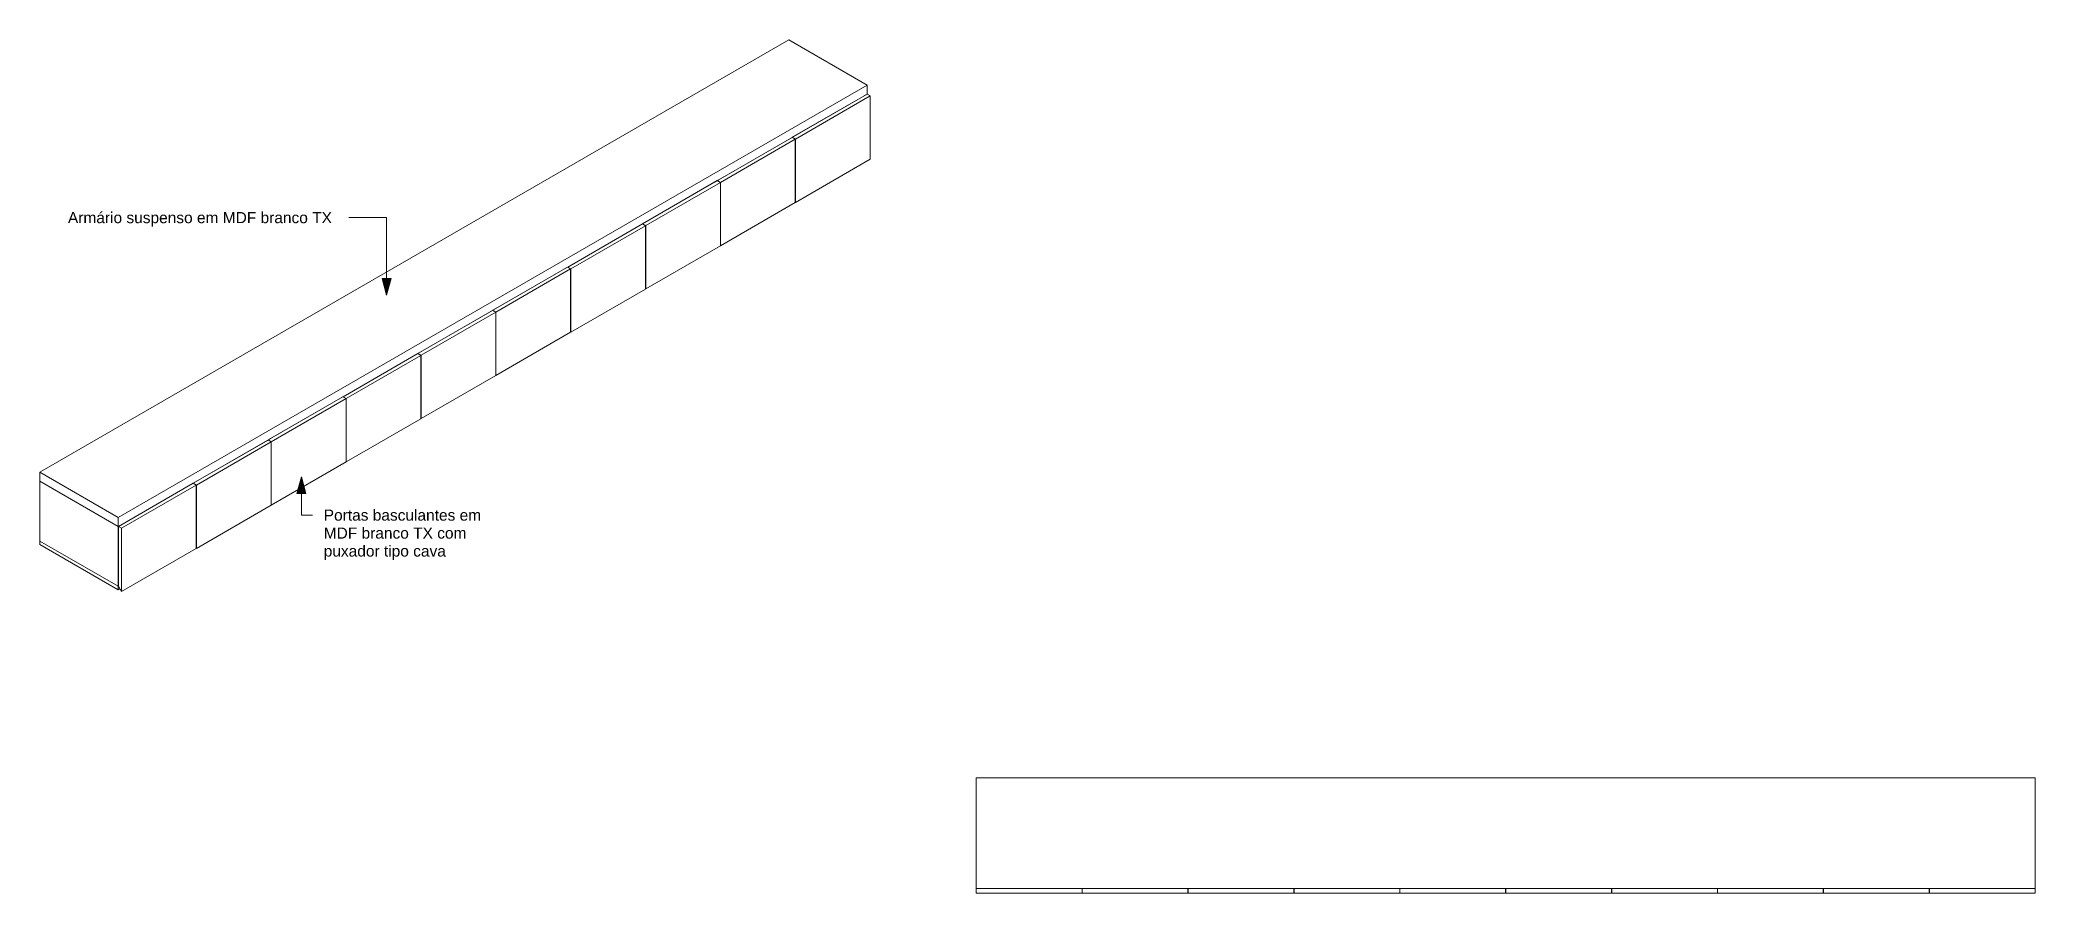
# Model space of a CAD drawing. Header units: millimetres. Extents: x 551 to 20648, y 2239 to 10806.
# Drawn here: x 551 to 9556, y 6955 to 10806 of the extents above; entities that cross this region are included whole.
import ezdxf

# ---------------------------------------------------------------- set-up
doc = ezdxf.new("R2010")
doc.units = ezdxf.units.MM
doc.layers.add('G-ANNO-TEXT', color=231, linetype='Continuous', lineweight=9)
doc.layers.add('I-FURN', color=30, linetype='Continuous', lineweight=9)
doc.styles.add('Arial', font='arial.ttf', dxfattribs={"height": 50})

msp = doc.modelspace()

# ---------------------------------------------------------------- texts
at = {"layer": 'G-ANNO-TEXT', "color": 7, "char_height": 50, "attachment_point": 1, "style": 'Arial'}
for s, insert, width in [('Armário suspenso em MDF branco TX', (677.2, 10029), 1475.105), ('Portas basculantes em ', (1831.7, 8686.3), 907.911), ('MDF branco TX com ', (1831.7, 8605.3), 819.725), ('puxador tipo cava', (1831.7, 8524.3), 687.447)]:
    msp.add_mtext(s, dxfattribs=dict(at, insert=insert, width=width))

# ---------------------------------------------------------------- blocks, each defined once
blk = doc.blocks.new('RACK-BANCO QUARTO22 - RACK-BANCO QUARTO 2-4992191-VISTA 3D ARMÁRIO SUSPENSO SUÍTE')
at = {"layer": 'I-FURN'}
for p, q in [((3930.6, 10806.1), (550.6, 8854.7)), ((4284.1, 10602), (3930.6, 10806.1)), ((904.2, 8650.6), (4284.1, 10602)), ((4284.1, 10561.2), (904.2, 8609.7)), ((3946.8, 10366.4), (4284.1, 10561.2)), ((4298.3, 10553), (3961, 10358.3)), ((4284.1, 10561.2), (4270, 10553)), ((4284.1, 10561.2), (4270, 10553)), ((4284.1, 10602), (4284.1, 10561.2)), ((4284.1, 10561.2), (4298.3, 10553)), ((4298.3, 10267.2), (4298.3, 10553)), ((3608.8, 10171.3), (3946.1, 10366)), ((3960.3, 10357.8), (3623, 10163.1)), ((3946.1, 10366), (3960.3, 10357.8)), ((3946.8, 10365.6), (3946.8, 10366.4)), ((3946.8, 10366.4), (3961, 10358.3)), ((3960.3, 10072.1), (3960.3, 10357.8)), ((3961, 10358.3), (3961, 10072.5)), ((3961, 10072.5), (4298.3, 10267.2)), ((3270.8, 9976.1), (3608.1, 10170.9)), ((3622.3, 10162.7), (3285, 9968)), ((3611, 10172.5), (3596.8, 10164.3)), ((3608.1, 10170.9), (3622.3, 10162.7)), ((3608.8, 10170.5), (3608.8, 10171.3)), ((3608.8, 10171.3), (3623, 10163.1)), ((3622.3, 9876.9), (3622.3, 10162.7)), ((3623, 10163.1), (3623, 9877.3)), ((3623, 9877.3), (3960.3, 10072.1)), ((3960.3, 10073.7), (3961, 10072.5)), ((2932.8, 9781), (3270.1, 9975.7)), ((3284.3, 9967.6), (2947, 9772.8)), ((3270.1, 9975.7), (3284.3, 9967.6)), ((3270.8, 9975.3), (3270.8, 9976.1)), ((3270.8, 9976.1), (3285, 9968)), ((3284.3, 9681.8), (3284.3, 9967.6)), ((3285, 9968), (3285, 9682.2)), ((3285, 9682.2), (3622.3, 9876.9)), ((3622.3, 9878.6), (3623, 9877.3)), ((2594.9, 9585.8), (2932.1, 9780.6)), ((2946.3, 9772.4), (2609, 9577.7)), ((2937.8, 9783.8), (2923.7, 9775.7)), ((2932.1, 9780.6), (2946.3, 9772.4)), ((2932.8, 9780.2), (2932.8, 9781)), ((2932.8, 9781), (2947, 9772.8)), ((2946.3, 9486.6), (2946.3, 9772.4)), ((2947, 9772.8), (2947, 9487.1)), ((2947, 9487.1), (3284.3, 9681.8)), ((3284.3, 9683.4), (3285, 9682.2)), ((2256.9, 9390.7), (2594.1, 9585.4)), ((2608.3, 9577.3), (2271, 9382.5)), ((2594.1, 9585.4), (2608.3, 9577.3)), ((2594.9, 9585), (2594.9, 9585.8)), ((2594.9, 9585.8), (2609, 9577.7)), ((2608.3, 9291.5), (2608.3, 9577.3)), ((2609, 9577.7), (2609, 9291.9)), ((2609, 9291.9), (2946.3, 9486.6)), ((2946.3, 9488.3), (2947, 9487.1)), ((1918.9, 9195.6), (2256.1, 9390.3)), ((2270.3, 9382.1), (1933, 9187.4)), ((2264.6, 9395.2), (2250.5, 9387)), ((2256.1, 9390.3), (2270.3, 9382.1)), ((2256.9, 9389.9), (2256.9, 9390.7)), ((2256.9, 9390.7), (2271, 9382.5)), ((2270.3, 9096.4), (2270.3, 9382.1)), ((2271, 9382.5), (2271, 9096.8)), ((2271, 9096.8), (2608.3, 9291.5)), ((2608.3, 9293.1), (2609, 9291.9)), ((1580.9, 9000.4), (1918.2, 9195.2)), ((1932.3, 9187), (1595, 8992.3)), ((1918.2, 9195.2), (1932.3, 9187)), ((1918.9, 9194.7), (1918.9, 9195.6)), ((1918.9, 9195.6), (1933, 9187.4)), ((1932.3, 8901.2), (1932.3, 9187)), ((1933, 9187.4), (1933, 8901.6)), ((1933, 8901.6), (2270.3, 9096.4)), ((2270.3, 9098), (2271, 9096.8)), ((1591.5, 9006.5), (1577.3, 8998.4)), ((1242.9, 8805.3), (1580.2, 9000)), ((1594.3, 8991.8), (1257, 8797.1)), ((1580.2, 9000), (1594.3, 8991.8)), ((1580.9, 8999.6), (1580.9, 9000.4)), ((1580.9, 9000.4), (1595, 8992.3)), ((1594.3, 8706.1), (1594.3, 8991.8)), ((1595, 8992.3), (1595, 8706.5)), ((550.6, 8854.7), (904.2, 8650.6)), ((550.6, 8813.8), (550.6, 8854.7)), ((1595, 8706.5), (1932.3, 8901.2)), ((1932.3, 8902.8), (1933, 8901.6)), ((550.6, 8528.1), (550.6, 8813.8)), ((550.6, 8813.8), (904.2, 8609.7)), ((550.6, 8544.4), (550.6, 8813.8)), ((904.2, 8609.7), (550.6, 8813.8)), ((904.2, 8609.7), (550.6, 8813.8)), ((904.9, 8610.1), (1242.2, 8804.9)), ((1256.3, 8796.7), (919, 8602)), ((1242.2, 8804.9), (1256.3, 8796.7)), ((1242.9, 8804.5), (1242.9, 8805.3)), ((1242.9, 8805.3), (1257, 8797.1)), ((1256.3, 8510.9), (1256.3, 8796.7)), ((1257, 8797.1), (1257, 8511.3)), ((904.2, 8650.6), (904.2, 8609.7)), ((1257, 8511.3), (1594.3, 8706.1)), ((1594.3, 8707.7), (1595, 8706.5)), ((918.3, 8617.9), (904.2, 8609.7)), ((918.3, 8617.9), (904.2, 8609.7)), ((904.2, 8609.7), (904.2, 8324)), ((904.2, 8609.7), (904.2, 8340.3)), ((904.9, 8340.7), (904.9, 8610.1)), ((904.9, 8610.1), (919, 8602)), ((919, 8602), (919, 8316.2)), ((550.6, 8544.4), (904.2, 8340.3)), ((550.6, 8528.1), (904.2, 8324)), ((919, 8316.2), (1256.3, 8510.9)), ((1256.3, 8512.6), (1257, 8511.3)), ((904.2, 8340.3), (904.9, 8340.7)), ((904.2, 8324), (911.9, 8328.4)), ((904.9, 8340.7), (919, 8316.2))]:
    blk.add_line(p, q, dxfattribs=at)
blk = doc.blocks.new('RACK-BANCO QUARTO22 - RACK-BANCO QUARTO 2-4992191-VISTA SUPERIOR ARMÁRIO SUSPENSO SUÍTE')
at = {"layer": 'I-FURN'}
for p, q in [((8254.1, 7475.4), (8254.1, 6975.4)), ((13034.1, 7475.4), (8254.1, 7475.4)), ((13034.1, 6975.4), (13034.1, 7475.4)), ((8254.1, 6975.4), (13034.1, 6975.4)), ((8255.1, 6975.4), (8255.1, 6955.4)), ((8732.1, 6955.4), (8255.1, 6955.4)), ((8732.1, 6975.4), (8732.1, 6955.4)), ((8733.1, 6975.4), (8733.1, 6955.4)), ((9210.1, 6955.4), (8733.1, 6955.4)), ((9210.1, 6975.4), (9210.1, 6955.4)), ((9211.1, 6975.4), (9211.1, 6955.4)), ((9688.1, 6955.4), (9211.1, 6955.4)), ((9688.1, 6975.4), (9688.1, 6955.4)), ((9689.1, 6975.4), (9689.1, 6955.4)), ((10166.1, 6955.4), (9689.1, 6955.4)), ((10166.1, 6975.4), (10166.1, 6955.4)), ((10167.1, 6975.4), (10167.1, 6955.4)), ((10644.1, 6955.4), (10167.1, 6955.4)), ((10644.1, 6975.4), (10644.1, 6955.4)), ((10645.1, 6975.4), (10645.1, 6955.4)), ((11122.1, 6955.4), (10645.1, 6955.4)), ((11122.1, 6975.4), (11122.1, 6955.4)), ((11123.1, 6975.4), (11123.1, 6955.4)), ((11600.1, 6955.4), (11123.1, 6955.4)), ((11600.1, 6975.4), (11600.1, 6955.4)), ((11601.1, 6975.4), (11601.1, 6955.4)), ((12078.1, 6955.4), (11601.1, 6955.4)), ((12078.1, 6975.4), (12078.1, 6955.4)), ((12079.1, 6975.4), (12079.1, 6955.4)), ((12556.1, 6955.4), (12079.1, 6955.4)), ((12556.1, 6975.4), (12556.1, 6955.4)), ((12557.1, 6975.4), (12557.1, 6955.4)), ((13034.1, 6955.4), (12557.1, 6955.4)), ((13034.1, 6975.4), (13034.1, 6955.4))]:
    blk.add_line(p, q, dxfattribs=at)

# ---------------------------------------------------------------- hatches: boundary and pattern name
at = {"layer": 'G-ANNO-TEXT'}
for points in [[(2115.6, 9654.6), (2135.7, 9729.6), (2095.5, 9729.6)], [(1731, 8834.5), (1710.9, 8759.5), (1751.1, 8759.5)]]:
    msp.add_hatch(color=7, dxfattribs=at).paths.add_polyline_path(points)

# ---------------------------------------------------------------- linework, layer by layer
at = {"layer": 'G-ANNO-TEXT', "color": 7}
for p, q in [((1946.7, 10004), (1945, 10004)), ((2115.6, 10004), (1946.7, 10004)), ((2115.6, 9654.6), (2115.6, 10004)), ((2135.7, 9729.6), (2095.5, 9729.6)), ((2095.5, 9729.6), (2115.6, 9654.6)), ((2115.6, 9654.6), (2135.7, 9729.6)), ((1731, 8834.5), (1710.9, 8759.5)), ((1751.1, 8759.5), (1731, 8834.5)), ((1731, 8834.5), (1731, 8661.3)), ((1710.9, 8759.5), (1751.1, 8759.5)), ((1731, 8661.3), (1780.9, 8661.3))]:
    msp.add_line(p, q, dxfattribs=at)

# ---------------------------------------------------------------- block references
at = {"layer": 'I-FURN'}
for name, p in [('RACK-BANCO QUARTO22 - RACK-BANCO QUARTO 2-4992191-VISTA 3D ARMÁRIO SUSPENSO SUÍTE', (0, 0)), ('RACK-BANCO QUARTO22 - RACK-BANCO QUARTO 2-4992191-VISTA SUPERIOR ARMÁRIO SUSPENSO SUÍTE', (-3477.8, 0))]:
    msp.add_blockref(name, p, dxfattribs=at)

msp.set_redraw_order([(e.dxf.handle, doc.entitydb.next_handle()) for e in msp.query("TEXT MTEXT ATTDEF DIMENSION ARC_DIMENSION")])  # texts and dimensions are drawn at this point

doc.saveas('drawing.dxf')
